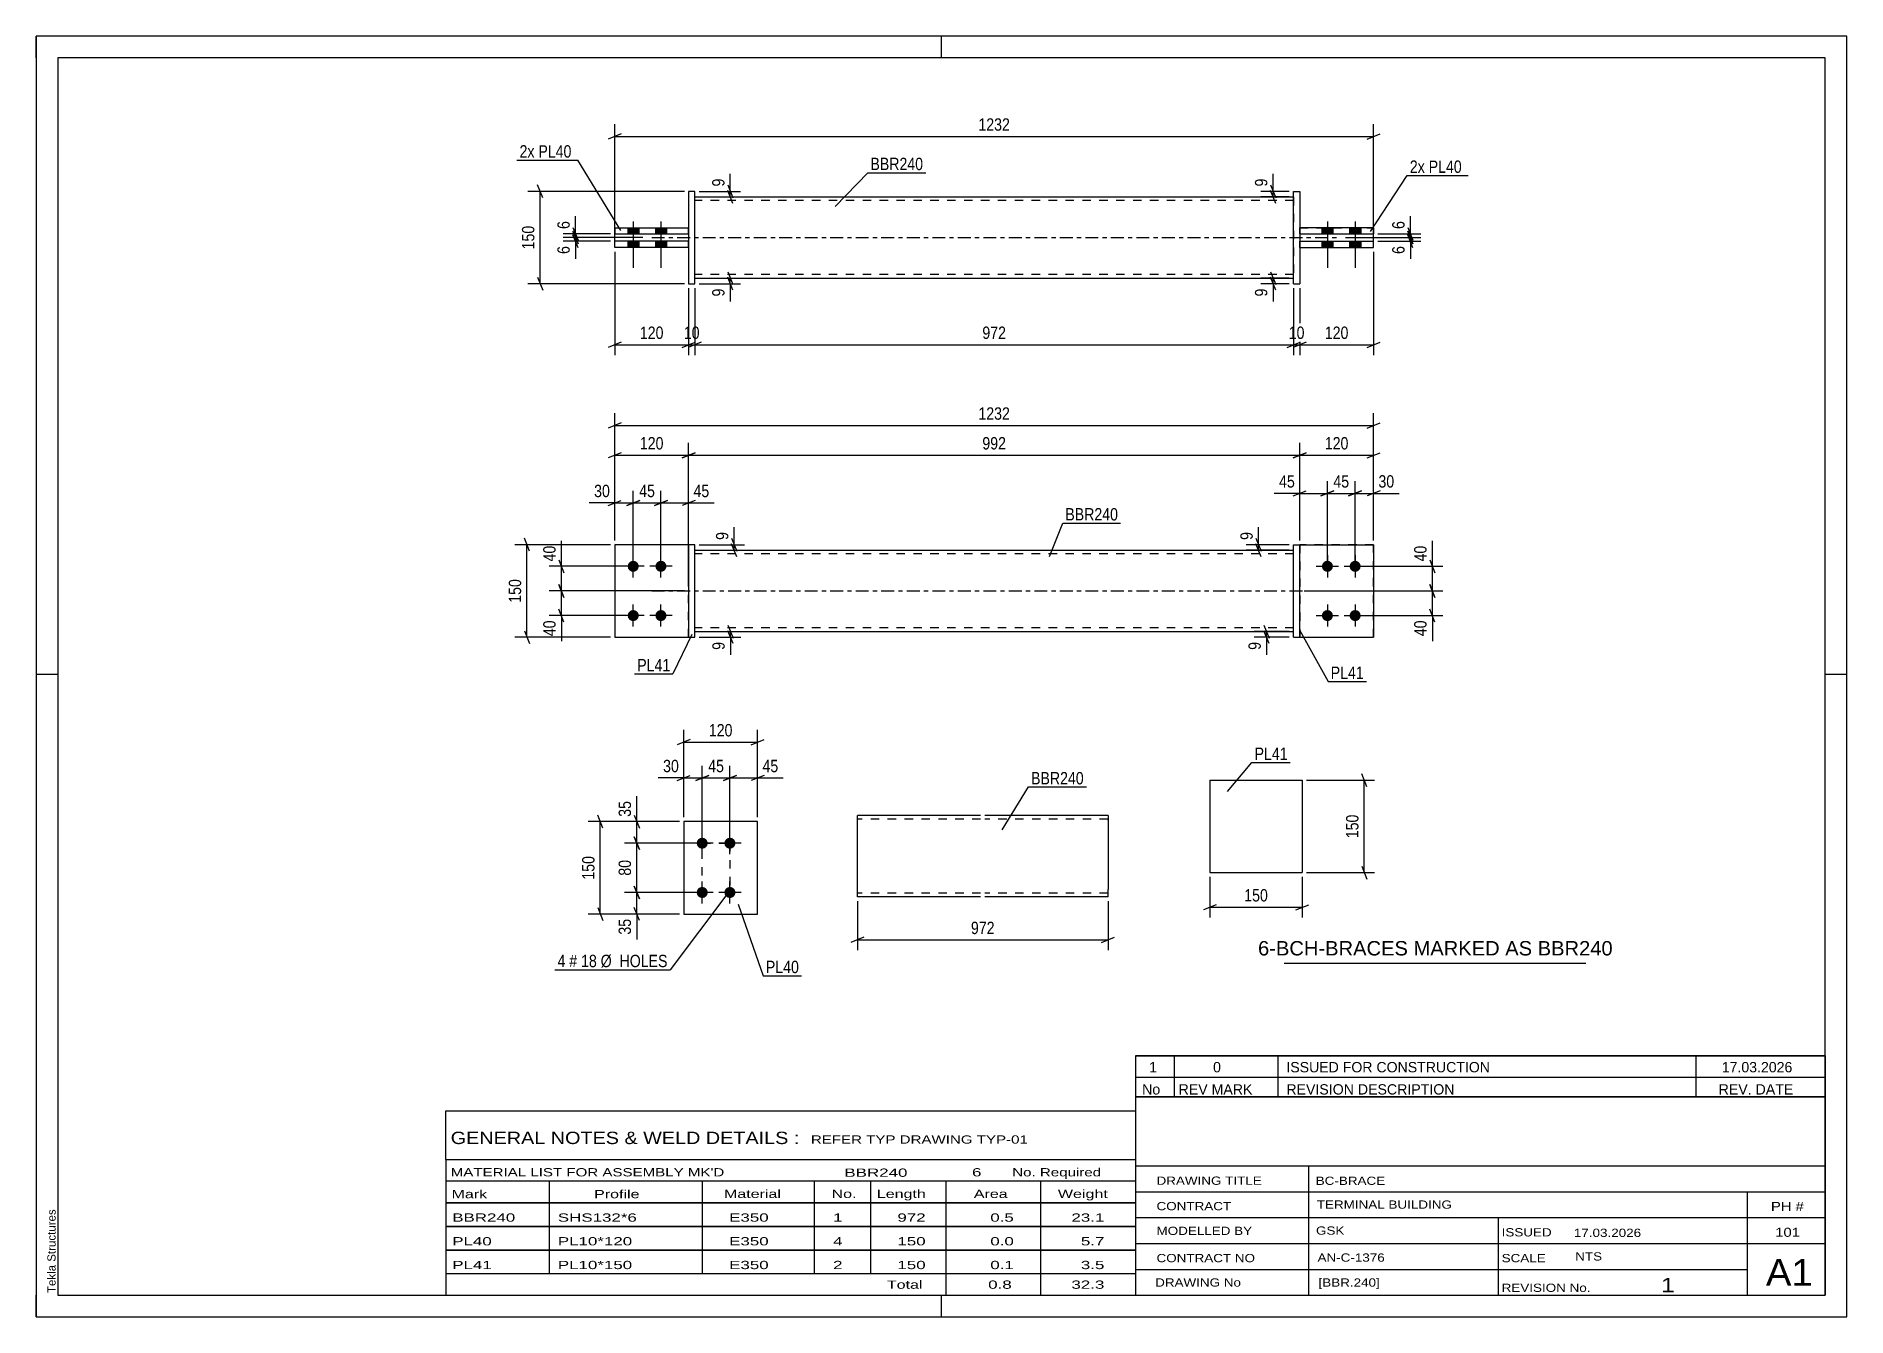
# Paper-space layout 'Layout1' of a CAD drawing. Header units: millimetres. Extents: x 0 to 420, y 0 to 297.
# The model-space entities are those that its viewports show. They can reach past a viewport. Long polylines and large blocks are cut down to what shows.
import ezdxf

# ---------------------------------------------------------------- set-up
doc = ezdxf.new("R2010")
doc.units = ezdxf.units.MM
doc.linetypes.add('DXK_LINE_DOT2', pattern=[3.9198, 1.9599, -1.9599])
doc.linetypes.add('DXK_LINE_DOT3', pattern=[5.9187, 2.979, -0.9799, 0.9799, -0.9799])
doc.layers.add('Viewport layer', color=7, linetype='Continuous', plot=False)
doc.styles.add('Arial', font='ARIAL.TTF', dxfattribs={"height": 0.2})
doc.styles.add('Arial Narrow', font='ARIALN.TTF', dxfattribs={"height": 0.2})

# ---------------------------------------------------------------- blocks, each defined once
blk = doc.blocks.new('Unknown-581632977-1163')
at = {"color": 5, "linetype": 'Continuous'}
for p, q in [((420, 297), (0, 297)), ((0, 297), (0, 0)), ((0, 292), (0, 297)), ((210, 292), (210, 297)), ((420, 0), (420, 297)), ((415, 292), (5, 292)), ((5, 292), (5, 5)), ((415, 5), (415, 292)), ((5, 149), (0, 149)), ((420, 149), (415, 149)), ((0, 0), (0, 5)), ((5, 5), (415, 5)), ((210, 0), (210, 5)), ((0, 0), (420, 0))]:
    blk.add_line(p, q, dxfattribs=at)
at = {"color": 174, "linetype": 'Continuous', "style": 'Arial'}
blk.add_text('Tekla Structures', height=1.9102, rotation=90, dxfattribs=at).set_placement((4.5, 5.5))
blk = doc.blocks.new('Part-581632977-1797 - 1790')
at = {"color": 7, "linetype": 'DXK_LINE_DOT2'}
for p, q in [((310.24, 179.06), (293.1, 179.06)), ((293.1, 179.06), (293.1, 157.63)), ((310.24, 157.63), (310.24, 179.06)), ((293.1, 157.63), (310.24, 157.63))]:
    blk.add_line(p, q, dxfattribs=at)
blk = doc.blocks.new('Part-581632977-1814 - 1790')
at = {"color": 2, "linetype": 'Continuous'}
for p, q in [((152.77, 179.06), (151.35, 179.06)), ((151.35, 179.06), (151.35, 157.63)), ((152.77, 157.63), (152.77, 179.06)), ((151.35, 157.63), (152.77, 157.63))]:
    blk.add_line(p, q, dxfattribs=at)
blk = doc.blocks.new('Bolt-581632977-1798 - 1790')
at = {"linetype": 'Continuous'}
for points in [[(138.49, 172.77, -1), (138.49, 175.34, -1)], [(144.92, 172.77, -1), (144.92, 175.34, -1)], [(138.49, 161.34, -1), (138.49, 163.92, -1)], [(144.92, 161.34, -1), (144.92, 163.92, -1)]]:
    blk.add_hatch(color=1, dxfattribs=at).paths.add_polyline_path(points)
at = {"color": 1, "linetype": 'Continuous'}
for p, q in [((138.49, 171.49), (138.49, 176.63)), ((144.92, 171.49), (144.92, 176.63)), ((141.06, 174.06), (135.92, 174.06)), ((147.49, 174.06), (142.35, 174.06)), ((138.49, 160.06), (138.49, 165.2)), ((144.92, 160.06), (144.92, 165.2)), ((141.06, 162.63), (135.92, 162.63)), ((147.49, 162.63), (142.35, 162.63))]:
    blk.add_line(p, q, dxfattribs=at)
blk = doc.blocks.new('Bolt-581632977-1799 - 1790')
at = {"linetype": 'Continuous'}
for points in [[(299.52, 175.34, -1), (299.52, 172.77, -1)], [(305.95, 175.34, -1), (305.95, 172.77, -1)], [(299.52, 163.92, -1), (299.52, 161.34, -1)], [(305.95, 163.92, -1), (305.95, 161.34, -1)]]:
    blk.add_hatch(color=1, dxfattribs=at).paths.add_polyline_path(points)
at = {"color": 1, "linetype": 'Continuous'}
for p, q in [((299.52, 176.63), (299.52, 171.49)), ((305.95, 176.63), (305.95, 171.49)), ((296.95, 174.06), (302.1, 174.06)), ((303.38, 174.06), (308.52, 174.06)), ((299.52, 165.2), (299.52, 160.06)), ((305.95, 165.2), (305.95, 160.06)), ((296.95, 162.63), (302.1, 162.63)), ((303.38, 162.63), (308.52, 162.63))]:
    blk.add_line(p, q, dxfattribs=at)
blk = doc.blocks.new('Part-581632977-1804 - 1790')
at = {"color": 2, "linetype": 'Continuous'}
for p, q in [((152.77, 177.77), (291.67, 177.77)), ((152.77, 158.92), (291.67, 158.92))]:
    blk.add_line(p, q, dxfattribs=at)
at = {"color": 7, "linetype": 'DXK_LINE_DOT2'}
for p, q in [((152.77, 158.92), (152.77, 177.77)), ((291.67, 176.92), (152.77, 176.92)), ((291.67, 158.92), (291.67, 177.77)), ((291.67, 159.77), (152.77, 159.77))]:
    blk.add_line(p, q, dxfattribs=at)
at = {"color": 7, "linetype": 'DXK_LINE_DOT3'}
blk.add_line((142.77, 168.34), (301.67, 168.34), dxfattribs=at)
blk = doc.blocks.new('Part-581632977-1809 - 1790')
at = {"color": 2, "linetype": 'Continuous'}
for p, q in [((293.1, 179.06), (310.24, 179.06)), ((310.24, 179.06), (310.24, 157.63)), ((293.1, 157.63), (310.24, 157.63))]:
    blk.add_line(p, q, dxfattribs=at)
at = {"color": 7, "linetype": 'DXK_LINE_DOT2'}
blk.add_line((293.1, 179.06), (293.1, 157.63), dxfattribs=at)
blk = doc.blocks.new('Part-581632977-1819 - 1790')
at = {"color": 7, "linetype": 'DXK_LINE_DOT2'}
for p, q in [((151.35, 179.06), (134.2, 179.06)), ((134.2, 179.06), (134.2, 157.63)), ((151.35, 157.63), (151.35, 179.06)), ((134.2, 157.63), (151.35, 157.63))]:
    blk.add_line(p, q, dxfattribs=at)
blk = doc.blocks.new('Part-581632977-1824 - 1790')
at = {"color": 2, "linetype": 'Continuous'}
for p, q in [((151.35, 179.06), (134.2, 179.06)), ((134.2, 179.06), (134.2, 157.63)), ((134.2, 157.63), (151.35, 157.63))]:
    blk.add_line(p, q, dxfattribs=at)
at = {"color": 7, "linetype": 'DXK_LINE_DOT2'}
blk.add_line((151.35, 157.63), (151.35, 179.06), dxfattribs=at)
blk = doc.blocks.new('Part-581632977-1829 - 1790')
at = {"color": 2, "linetype": 'Continuous'}
for p, q in [((291.67, 179.06), (293.1, 179.06)), ((291.67, 157.63), (291.67, 179.06)), ((293.1, 157.63), (293.1, 179.06)), ((291.67, 157.63), (291.67, 157.63)), ((291.67, 157.63), (293.1, 157.63))]:
    blk.add_line(p, q, dxfattribs=at)
at = {"color": 7, "linetype": 'DXK_LINE_DOT2'}
for p, q in [((291.67, 179.06), (293.1, 179.06)), ((291.67, 157.63), (293.1, 157.63))]:
    blk.add_line(p, q, dxfattribs=at)
blk = doc.blocks.new('Part-581632977-2144 - 2122')
at = {"color": 2, "linetype": 'Continuous'}
for p, q in [((151.35, 249.45), (134.2, 249.45)), ((134.2, 248.02), (134.2, 249.45)), ((151.35, 248.02), (134.2, 248.02)), ((151.35, 248.02), (151.35, 249.45))]:
    blk.add_line(p, q, dxfattribs=at)
blk = doc.blocks.new('Part-581632977-2128 - 2122')
at = {"color": 2, "linetype": 'Continuous'}
for p, q in [((293.1, 249.45), (310.24, 249.45)), ((293.1, 248.02), (293.1, 249.45)), ((293.1, 248.02), (293.1, 248.02)), ((293.1, 248.02), (310.24, 248.02)), ((310.24, 248.02), (310.24, 249.45))]:
    blk.add_line(p, q, dxfattribs=at)
at = {"color": 7, "linetype": 'DXK_LINE_DOT2'}
for p, q in [((293.1, 249.45), (310.24, 249.45)), ((293.1, 248.02), (310.24, 248.02))]:
    blk.add_line(p, q, dxfattribs=at)
blk = doc.blocks.new('Part-581632977-2133 - 2122')
at = {"color": 2, "linetype": 'Continuous'}
for p, q in [((310.24, 252.59), (293.1, 252.59)), ((293.1, 251.16), (293.1, 252.59)), ((310.24, 252.59), (310.24, 251.16)), ((293.1, 251.16), (293.1, 251.16)), ((293.1, 251.16), (310.24, 251.16))]:
    blk.add_line(p, q, dxfattribs=at)
at = {"color": 7, "linetype": 'DXK_LINE_DOT2'}
for p, q in [((293.1, 252.59), (293.1, 252.59)), ((293.1, 252.59), (310.24, 252.59)), ((310.24, 252.59), (310.24, 252.59)), ((293.1, 251.16), (310.24, 251.16))]:
    blk.add_line(p, q, dxfattribs=at)
blk = doc.blocks.new('Part-581632977-2150 - 2122')
at = {"color": 2, "linetype": 'Continuous'}
for p, q in [((152.77, 259.73), (291.67, 259.73)), ((152.77, 240.88), (291.67, 240.88))]:
    blk.add_line(p, q, dxfattribs=at)
at = {"color": 7, "linetype": 'DXK_LINE_DOT2'}
for p, q in [((152.77, 240.88), (152.77, 259.73)), ((291.67, 258.88), (152.77, 258.88)), ((291.67, 259.73), (291.67, 240.88)), ((291.67, 241.73), (152.77, 241.73))]:
    blk.add_line(p, q, dxfattribs=at)
at = {"color": 7, "linetype": 'DXK_LINE_DOT3'}
blk.add_line((142.77, 250.31), (301.67, 250.31), dxfattribs=at)
blk = doc.blocks.new('Part-581632977-2134 - 2122')
at = {"color": 2, "linetype": 'Continuous'}
for p, q in [((152.77, 261.02), (151.35, 261.02)), ((151.35, 261.02), (151.35, 239.59)), ((152.77, 239.59), (152.77, 261.02)), ((151.35, 239.59), (152.77, 239.59))]:
    blk.add_line(p, q, dxfattribs=at)
blk = doc.blocks.new('Part-581632977-2139 - 2122')
at = {"color": 2, "linetype": 'Continuous'}
for p, q in [((134.2, 252.59), (151.35, 252.59)), ((134.2, 252.59), (134.2, 251.16)), ((151.35, 251.16), (151.35, 252.59)), ((134.2, 251.16), (151.35, 251.16))]:
    blk.add_line(p, q, dxfattribs=at)
blk = doc.blocks.new('Part-581632977-2145 - 2122')
at = {"color": 2, "linetype": 'Continuous'}
for p, q in [((291.67, 261.02), (291.67, 261.02)), ((291.67, 239.59), (291.67, 261.02)), ((291.67, 261.02), (293.1, 261.02)), ((293.1, 261.02), (293.1, 261.02)), ((293.1, 261.02), (293.1, 239.59)), ((291.67, 239.59), (293.1, 239.59)), ((291.67, 239.59), (291.67, 239.59)), ((293.1, 239.59), (293.1, 239.59))]:
    blk.add_line(p, q, dxfattribs=at)
at = {"color": 7, "linetype": 'DXK_LINE_DOT2'}
for p, q in [((291.67, 261.02), (291.67, 261.02)), ((291.67, 261.02), (293.1, 261.02)), ((291.67, 239.59), (293.1, 239.59))]:
    blk.add_line(p, q, dxfattribs=at)
blk = doc.blocks.new('Bolt-581632977-2151 - 2122')
at = {"linetype": 'Continuous'}
for points in [[(300.81, 252.59), (298.24, 252.59), (298.24, 251.16), (300.81, 251.16)], [(300.81, 252.59), (298.24, 252.59), (298.24, 251.16), (300.81, 251.16)], [(307.24, 252.59), (304.67, 252.59), (304.67, 251.16), (307.24, 251.16)], [(307.24, 252.59), (304.67, 252.59), (304.67, 251.16), (307.24, 251.16)], [(300.81, 249.45), (298.24, 249.45), (298.24, 248.02), (300.81, 248.02)], [(300.81, 249.45), (298.24, 249.45), (298.24, 248.02), (300.81, 248.02)], [(307.24, 249.45), (304.67, 249.45), (304.67, 248.02), (307.24, 248.02)], [(307.24, 249.45), (304.67, 249.45), (304.67, 248.02), (307.24, 248.02)]]:
    blk.add_hatch(color=1, dxfattribs=at).paths.add_polyline_path(points)
at = {"color": 1, "linetype": 'Continuous'}
for p, q in [((298.24, 252.59), (298.24, 251.16)), ((298.24, 252.59), (298.24, 251.16)), ((299.52, 254.02), (299.52, 243.31)), ((299.52, 254.02), (299.52, 243.31)), ((300.81, 252.59), (300.81, 251.16)), ((300.81, 252.59), (300.81, 251.16)), ((304.67, 252.59), (304.67, 251.16)), ((304.67, 252.59), (304.67, 251.16)), ((305.95, 254.02), (305.95, 243.31)), ((305.95, 254.02), (305.95, 243.31)), ((307.24, 252.59), (307.24, 251.16)), ((307.24, 252.59), (307.24, 251.16)), ((298.24, 249.45), (298.24, 248.02)), ((298.24, 249.45), (298.24, 248.02)), ((300.81, 249.45), (300.81, 248.02)), ((300.81, 249.45), (300.81, 248.02)), ((304.67, 249.45), (304.67, 248.02)), ((304.67, 249.45), (304.67, 248.02)), ((307.24, 249.45), (307.24, 248.02)), ((307.24, 249.45), (307.24, 248.02))]:
    blk.add_line(p, q, dxfattribs=at)
blk = doc.blocks.new('Bolt-581632977-2152 - 2122')
at = {"linetype": 'Continuous'}
for points in [[(137.2, 251.16), (139.77, 251.16), (139.77, 252.59), (137.2, 252.59)], [(137.2, 251.16), (139.77, 251.16), (139.77, 252.59), (137.2, 252.59)], [(143.63, 251.16), (146.2, 251.16), (146.2, 252.59), (143.63, 252.59)], [(143.63, 251.16), (146.2, 251.16), (146.2, 252.59), (143.63, 252.59)], [(137.2, 248.02), (139.77, 248.02), (139.77, 249.45), (137.2, 249.45)], [(137.2, 248.02), (139.77, 248.02), (139.77, 249.45), (137.2, 249.45)], [(143.63, 248.02), (146.2, 248.02), (146.2, 249.45), (143.63, 249.45)], [(143.63, 248.02), (146.2, 248.02), (146.2, 249.45), (143.63, 249.45)]]:
    blk.add_hatch(color=1, dxfattribs=at).paths.add_polyline_path(points)
at = {"color": 1, "linetype": 'Continuous'}
for p, q in [((137.2, 252.59), (137.2, 251.16)), ((137.2, 252.59), (137.2, 251.16)), ((138.49, 254.02), (138.49, 243.31)), ((138.49, 254.02), (138.49, 243.31)), ((139.77, 252.59), (139.77, 251.16)), ((139.77, 252.59), (139.77, 251.16)), ((143.63, 252.59), (143.63, 251.16)), ((143.63, 252.59), (143.63, 251.16)), ((144.92, 254.02), (144.92, 243.31)), ((144.92, 254.02), (144.92, 243.31)), ((146.2, 252.59), (146.2, 251.16)), ((146.2, 252.59), (146.2, 251.16)), ((137.2, 249.45), (137.2, 248.02)), ((137.2, 249.45), (137.2, 248.02)), ((139.77, 249.45), (139.77, 248.02)), ((139.77, 249.45), (139.77, 248.02)), ((143.63, 249.45), (143.63, 248.02)), ((143.63, 249.45), (143.63, 248.02)), ((146.2, 249.45), (146.2, 248.02)), ((146.2, 249.45), (146.2, 248.02))]:
    blk.add_line(p, q, dxfattribs=at)
blk = doc.blocks.new('Part-581632977-1458 - 1409')
at = {"color": 2, "linetype": 'Continuous'}
for p, q in [((167.35, 114.84), (150.2, 114.84)), ((150.2, 114.84), (150.2, 93.41)), ((167.35, 93.41), (167.35, 114.84)), ((150.2, 93.41), (167.35, 93.41))]:
    blk.add_line(p, q, dxfattribs=at)
blk = doc.blocks.new('Bolt-581632977-1443 - 1409')
at = {"linetype": 'Continuous'}
for points in [[(154.49, 108.55, -1), (154.49, 111.12, -1)], [(160.92, 108.55, -1), (160.92, 111.12, -1)], [(154.49, 97.12, -1), (154.49, 99.7, -1)], [(160.92, 97.12, -1), (160.92, 99.7, -1)]]:
    blk.add_hatch(color=1, dxfattribs=at).paths.add_polyline_path(points)
at = {"color": 1, "linetype": 'Continuous'}
for p, q in [((157.06, 109.84), (151.92, 109.84)), ((154.49, 107.27), (154.49, 112.41)), ((163.49, 109.84), (158.35, 109.84)), ((160.92, 107.27), (160.92, 112.41)), ((154.49, 95.84), (154.49, 100.98)), ((160.92, 95.84), (160.92, 100.98)), ((157.06, 98.41), (151.92, 98.41)), ((163.49, 98.41), (158.35, 98.41))]:
    blk.add_line(p, q, dxfattribs=at)
blk = doc.blocks.new('Part-581632977-1389 - 1373')
at = {"color": 2, "linetype": 'Continuous'}
for p, q in [((272.25, 124.44), (272.25, 103.01)), ((272.25, 124.44), (293.68, 124.44)), ((293.68, 124.44), (293.68, 103.01)), ((272.25, 103.01), (293.68, 103.01))]:
    blk.add_line(p, q, dxfattribs=at)
blk = doc.blocks.new('Part-581632977-1273 - 1255')
at = {"color": 2, "linetype": 'Continuous'}
for p, q in [((219.07, 116.27), (190.5, 116.27)), ((190.5, 97.54), (190.5, 116.27)), ((248.64, 116.27), (220.07, 116.27)), ((248.64, 116.27), (248.64, 99.12)), ((190.5, 97.41), (190.5, 97.54)), ((219.07, 97.41), (190.5, 97.41)), ((248.64, 97.41), (220.07, 97.41)), ((248.64, 97.41), (248.64, 99.12))]:
    blk.add_line(p, q, dxfattribs=at)
at = {"color": 7, "linetype": 'DXK_LINE_DOT2'}
for p, q in [((219.07, 115.41), (190.5, 115.41)), ((248.64, 115.41), (220.07, 115.41)), ((248.64, 115.41), (248.64, 115.34)), ((248.64, 115.34), (248.64, 115.41)), ((248.64, 115.21), (248.64, 115.34)), ((248.64, 115.34), (248.64, 115.21)), ((190.5, 98.27), (190.5, 98.33)), ((219.07, 98.27), (190.5, 98.27)), ((248.64, 98.27), (220.07, 98.27)), ((248.64, 98.33), (248.64, 98.8)), ((248.64, 98.27), (248.64, 98.33))]:
    blk.add_line(p, q, dxfattribs=at)
blk = doc.blocks.new('Rectangle-581632977-1567 - 1409')
at = {"color": 1, "linetype": 'DXK_LINE_DOT2'}
blk.add_lwpolyline([(154.49, 109.84), (160.92, 109.84), (160.92, 98.41), (154.49, 98.41), (154.49, 109.84)], close=True, dxfattribs=at)
blk = doc.blocks.new('StraightDimension-581632977-1863 - 1790')
at = {"color": 7, "linetype": 'Continuous'}
for p, q in [((150.35, 168.34), (118.98, 168.34)), ((121.23, 169.84), (122.43, 166.84)), ((121.83, 162.63), (121.83, 168.34)), ((122.43, 161.13), (121.23, 164.13)), ((137.49, 162.63), (118.98, 162.63))]:
    blk.add_line(p, q, dxfattribs=at)
at = {"color": 0}
blk.add_wipeout([(121.08, 162.11), (116.88, 162.11), (116.88, 157.25), (121.08, 157.25)], dxfattribs=at)
at = {"color": 7, "linetype": 'Continuous'}
blk.add_line((121.83, 162.63), (121.83, 156.72), dxfattribs=at)
blk.add_line((121.83, 162.63), (121.83, 156.72), dxfattribs=at)
at = {"color": 3, "style": 'Arial Narrow'}
blk.add_text('40', height=2.863, rotation=90.0002, dxfattribs=at).set_placement((120.48, 157.85))
blk = doc.blocks.new('StraightDimension-581632977-2017 - 1790')
at = {"color": 7, "linetype": 'Continuous'}
for p, q in [((135.7, 207.31), (132.7, 206.11)), ((134.2, 180.06), (134.2, 209.56)), ((134.2, 206.71), (310.24, 206.71)), ((308.74, 206.11), (311.74, 207.31)), ((310.24, 180.06), (310.24, 209.56))]:
    blk.add_line(p, q, dxfattribs=at)
at = {"color": 0}
blk.add_wipeout([(226.48, 207.46), (226.48, 211.66), (217.96, 211.66), (217.96, 207.46)], dxfattribs=at)
at = {"color": 3, "style": 'Arial Narrow'}
blk.add_text('1232', height=2.863, dxfattribs=at).set_placement((218.56, 208.06))
blk = doc.blocks.new('StraightDimension-581632977-2083 - 1790')
at = {"color": 7, "linetype": 'Continuous'}
for p, q in [((153.77, 179.06), (164.3, 179.06)), ((153.77, 177.77), (164.3, 177.77)), ((161.3, 180.56), (162.5, 177.56)), ((162.5, 176.27), (161.3, 179.27)), ((161.9, 177.77), (161.9, 179.06))]:
    blk.add_line(p, q, dxfattribs=at)
at = {"color": 0}
blk.add_wipeout([(161.15, 182.61), (156.95, 182.61), (156.95, 179.58), (161.15, 179.58)], dxfattribs=at)
at = {"color": 7, "linetype": 'Continuous'}
blk.add_line((161.9, 179.06), (161.9, 183.14), dxfattribs=at)
blk.add_line((161.9, 179.06), (161.9, 183.14), dxfattribs=at)
at = {"color": 3, "style": 'Arial Narrow'}
blk.add_text('9', height=2.86, rotation=90.0002, dxfattribs=at).set_placement((160.55, 180.18))
blk = doc.blocks.new('StraightDimension-581632977-1982 - 1790')
at = {"color": 7, "linetype": 'Continuous'}
for p, q in [((134.2, 180.06), (134.2, 202.66)), ((151.35, 169.34), (151.35, 202.66)), ((135.7, 200.41), (132.7, 199.21)), ((134.2, 199.81), (151.35, 199.81)), ((149.85, 199.21), (152.85, 200.41))]:
    blk.add_line(p, q, dxfattribs=at)
at = {"color": 0}
blk.add_wipeout([(146.12, 200.56), (146.12, 204.76), (139.43, 204.76), (139.43, 200.56)], dxfattribs=at)
at = {"color": 3, "style": 'Arial Narrow'}
blk.add_text('120', height=2.863, dxfattribs=at).set_placement((140.03, 201.16))
blk = doc.blocks.new('StraightDimension-581632977-1918 - 1790')
at = {"color": 7, "linetype": 'Continuous'}
for p, q in [((136.99, 188.15), (139.99, 189.35)), ((138.49, 175.06), (138.49, 191.6)), ((146.42, 189.35), (143.42, 188.15)), ((144.92, 175.06), (144.92, 191.6)), ((138.49, 188.75), (144.92, 188.75))]:
    blk.add_line(p, q, dxfattribs=at)
at = {"color": 0}
blk.add_wipeout([(144.13, 189.5), (144.13, 193.7), (139.27, 193.7), (139.27, 189.5)], dxfattribs=at)
at = {"color": 3, "style": 'Arial Narrow'}
blk.add_text('45', height=2.863, dxfattribs=at).set_placement((139.87, 190.1))
blk = doc.blocks.new('StraightDimension-581632977-1854 - 1790')
at = {"color": 7, "linetype": 'Continuous'}
for p, q in [((160.45, 160.42), (161.65, 157.42)), ((153.77, 158.92), (163.45, 158.92)), ((153.77, 157.63), (163.45, 157.63)), ((161.65, 156.13), (160.45, 159.13)), ((161.05, 157.63), (161.05, 158.92))]:
    blk.add_line(p, q, dxfattribs=at)
at = {"color": 0}
blk.add_wipeout([(160.3, 157.11), (156.1, 157.11), (156.1, 154.08), (160.3, 154.08)], dxfattribs=at)
at = {"color": 7, "linetype": 'Continuous'}
blk.add_line((161.05, 157.63), (161.05, 153.55), dxfattribs=at)
blk.add_line((161.05, 157.63), (161.05, 153.55), dxfattribs=at)
at = {"color": 3, "style": 'Arial Narrow'}
blk.add_text('9', height=2.86, rotation=90.0002, dxfattribs=at).set_placement((159.7, 154.68))
blk = doc.blocks.new('StraightDimension-581632977-1836 - 1790')
at = {"color": 7, "linetype": 'Continuous'}
for p, q in [((290.67, 179.06), (280.69, 179.06)), ((290.67, 177.77), (280.69, 177.77)), ((282.94, 180.56), (284.14, 177.56)), ((284.14, 176.27), (282.94, 179.27)), ((283.54, 177.77), (283.54, 179.06))]:
    blk.add_line(p, q, dxfattribs=at)
at = {"color": 0}
blk.add_wipeout([(282.79, 182.61), (278.59, 182.61), (278.59, 179.58), (282.79, 179.58)], dxfattribs=at)
at = {"color": 7, "linetype": 'Continuous'}
blk.add_line((283.54, 179.06), (283.54, 183.14), dxfattribs=at)
blk.add_line((283.54, 179.06), (283.54, 183.14), dxfattribs=at)
at = {"color": 3, "style": 'Arial Narrow'}
blk.add_text('9', height=2.86, rotation=90.0002, dxfattribs=at).set_placement((282.19, 180.18))
blk = doc.blocks.new('StraightDimension-581632977-2037 - 1790')
at = {"color": 7, "linetype": 'Continuous'}
for p, q in [((293.1, 180.06), (293.1, 193.82)), ((299.52, 175.06), (299.52, 193.82)), ((291.6, 190.37), (294.6, 191.57)), ((293.1, 190.97), (299.52, 190.97)), ((301.02, 191.57), (298.02, 190.37))]:
    blk.add_line(p, q, dxfattribs=at)
at = {"color": 0}
blk.add_wipeout([(292.57, 191.72), (292.57, 195.92), (287.71, 195.92), (287.71, 191.72)], dxfattribs=at)
at = {"color": 7, "linetype": 'Continuous'}
blk.add_line((293.1, 190.97), (287.19, 190.97), dxfattribs=at)
blk.add_line((293.1, 190.97), (287.19, 190.97), dxfattribs=at)
at = {"color": 3, "style": 'Arial Narrow'}
blk.add_text('45', height=2.863, dxfattribs=at).set_placement((288.31, 192.32))
blk = doc.blocks.new('StraightDimension-581632977-1845 - 1790')
at = {"color": 7, "linetype": 'Continuous'}
for p, q in [((284.81, 160.42), (286.01, 157.42)), ((290.67, 158.92), (282.56, 158.92)), ((290.67, 157.63), (282.56, 157.63)), ((286.01, 156.13), (284.81, 159.13)), ((285.41, 157.63), (285.41, 158.92))]:
    blk.add_line(p, q, dxfattribs=at)
at = {"color": 0}
blk.add_wipeout([(284.66, 157.11), (280.46, 157.11), (280.46, 154.08), (284.66, 154.08)], dxfattribs=at)
at = {"color": 7, "linetype": 'Continuous'}
blk.add_line((285.41, 157.63), (285.41, 153.55), dxfattribs=at)
blk.add_line((285.41, 157.63), (285.41, 153.55), dxfattribs=at)
at = {"color": 3, "style": 'Arial Narrow'}
blk.add_text('9', height=2.86, rotation=90.0002, dxfattribs=at).set_placement((284.06, 154.68))
blk = doc.blocks.new('StraightDimension-581632977-1872 - 1790')
at = {"color": 7, "linetype": 'Continuous'}
for p, q in [((137.49, 174.06), (118.98, 174.06)), ((121.23, 175.56), (122.43, 172.56)), ((121.83, 168.34), (121.83, 174.06)), ((150.35, 168.34), (118.98, 168.34)), ((122.43, 166.84), (121.23, 169.84))]:
    blk.add_line(p, q, dxfattribs=at)
at = {"color": 0}
blk.add_wipeout([(121.08, 179.44), (116.88, 179.44), (116.88, 174.58), (121.08, 174.58)], dxfattribs=at)
at = {"color": 7, "linetype": 'Continuous'}
blk.add_line((121.83, 174.06), (121.83, 179.97), dxfattribs=at)
blk.add_line((121.83, 174.06), (121.83, 179.97), dxfattribs=at)
at = {"color": 3, "style": 'Arial Narrow'}
blk.add_text('40', height=2.863, rotation=90.0002, dxfattribs=at).set_placement((120.48, 175.18))
blk = doc.blocks.new('StraightDimension-581632977-1882 - 1790')
at = {"color": 7, "linetype": 'Continuous'}
for p, q in [((133.2, 179.06), (110.99, 179.06)), ((114.44, 177.56), (113.24, 180.56)), ((113.84, 157.63), (113.84, 179.06)), ((133.2, 157.63), (110.99, 157.63)), ((113.24, 159.13), (114.44, 156.13))]:
    blk.add_line(p, q, dxfattribs=at)
at = {"color": 0}
blk.add_wipeout([(113.09, 171.69), (108.89, 171.69), (108.89, 165), (113.09, 165)], dxfattribs=at)
at = {"color": 3, "style": 'Arial Narrow'}
blk.add_text('150', height=2.863, rotation=90.0002, dxfattribs=at).set_placement((112.49, 165.6))
blk = doc.blocks.new('StraightDimension-581632977-1902 - 1790')
at = {"color": 7, "linetype": 'Continuous'}
for p, q in [((143.42, 188.15), (146.42, 189.35)), ((144.92, 175.06), (144.92, 191.6)), ((152.85, 189.35), (149.85, 188.15)), ((151.35, 180.06), (151.35, 191.6)), ((144.92, 188.75), (151.35, 188.75))]:
    blk.add_line(p, q, dxfattribs=at)
at = {"color": 0}
blk.add_wipeout([(156.73, 189.5), (156.73, 193.7), (151.87, 193.7), (151.87, 189.5)], dxfattribs=at)
at = {"color": 7, "linetype": 'Continuous'}
blk.add_line((151.35, 188.75), (157.25, 188.75), dxfattribs=at)
blk.add_line((151.35, 188.75), (157.25, 188.75), dxfattribs=at)
at = {"color": 3, "style": 'Arial Narrow'}
blk.add_text('45', height=2.863, dxfattribs=at).set_placement((152.47, 190.1))
blk = doc.blocks.new('StraightDimension-581632977-1931 - 1790')
at = {"color": 7, "linetype": 'Continuous'}
for p, q in [((132.7, 188.15), (135.7, 189.35)), ((134.2, 180.06), (134.2, 191.6)), ((139.99, 189.35), (136.99, 188.15)), ((138.49, 175.06), (138.49, 191.6)), ((134.2, 188.75), (138.49, 188.75))]:
    blk.add_line(p, q, dxfattribs=at)
at = {"color": 0}
blk.add_wipeout([(133.68, 189.5), (133.68, 193.7), (128.82, 193.7), (128.82, 189.5)], dxfattribs=at)
at = {"color": 7, "linetype": 'Continuous'}
blk.add_line((134.2, 188.75), (128.3, 188.75), dxfattribs=at)
blk.add_line((134.2, 188.75), (128.3, 188.75), dxfattribs=at)
at = {"color": 3, "style": 'Arial Narrow'}
blk.add_text('30', height=2.863, dxfattribs=at).set_placement((129.42, 190.1))
blk = doc.blocks.new('StraightDimension-581632977-1948 - 1790')
at = {"color": 7, "linetype": 'Continuous'}
for p, q in [((293.1, 180.06), (293.1, 202.66)), ((310.24, 180.06), (310.24, 202.66)), ((294.6, 200.41), (291.6, 199.21)), ((293.1, 199.81), (310.24, 199.81)), ((308.74, 199.21), (311.74, 200.41))]:
    blk.add_line(p, q, dxfattribs=at)
at = {"color": 0}
blk.add_wipeout([(305.01, 200.56), (305.01, 204.76), (298.32, 204.76), (298.32, 200.56)], dxfattribs=at)
at = {"color": 3, "style": 'Arial Narrow'}
blk.add_text('120', height=2.863, dxfattribs=at).set_placement((298.92, 201.16))
blk = doc.blocks.new('StraightDimension-581632977-1967 - 1790')
at = {"color": 7, "linetype": 'Continuous'}
for p, q in [((151.35, 169.34), (151.35, 202.66)), ((293.1, 180.06), (293.1, 202.66)), ((152.85, 200.41), (149.85, 199.21)), ((151.35, 199.81), (293.1, 199.81)), ((291.6, 199.21), (294.6, 200.41))]:
    blk.add_line(p, q, dxfattribs=at)
at = {"color": 0}
blk.add_wipeout([(225.56, 200.56), (225.56, 204.76), (218.88, 204.76), (218.88, 200.56)], dxfattribs=at)
at = {"color": 3, "style": 'Arial Narrow'}
blk.add_text('992', height=2.863, dxfattribs=at).set_placement((219.48, 201.16))
blk = doc.blocks.new('StraightDimension-581632977-1998 - 1790')
at = {"color": 7, "linetype": 'Continuous'}
for p, q in [((306.95, 174.06), (326.26, 174.06)), ((323.26, 175.56), (324.46, 172.56)), ((323.86, 168.34), (323.86, 174.06)), ((294.1, 168.34), (326.26, 168.34)), ((324.46, 166.84), (323.26, 169.84))]:
    blk.add_line(p, q, dxfattribs=at)
at = {"color": 0}
blk.add_wipeout([(323.11, 179.44), (318.91, 179.44), (318.91, 174.58), (323.11, 174.58)], dxfattribs=at)
at = {"color": 7, "linetype": 'Continuous'}
blk.add_line((323.86, 174.06), (323.86, 179.97), dxfattribs=at)
blk.add_line((323.86, 174.06), (323.86, 179.97), dxfattribs=at)
at = {"color": 3, "style": 'Arial Narrow'}
blk.add_text('40', height=2.863, rotation=90.0002, dxfattribs=at).set_placement((322.51, 175.18))
blk = doc.blocks.new('StraightDimension-581632977-2007 - 1790')
at = {"color": 7, "linetype": 'Continuous'}
for p, q in [((294.1, 168.34), (326.26, 168.34)), ((323.26, 169.84), (324.46, 166.84)), ((323.86, 162.63), (323.86, 168.34)), ((324.46, 161.13), (323.26, 164.13)), ((306.95, 162.63), (326.26, 162.63))]:
    blk.add_line(p, q, dxfattribs=at)
at = {"color": 0}
blk.add_wipeout([(323.11, 162.11), (318.91, 162.11), (318.91, 157.25), (323.11, 157.25)], dxfattribs=at)
at = {"color": 7, "linetype": 'Continuous'}
blk.add_line((323.86, 162.63), (323.86, 156.72), dxfattribs=at)
blk.add_line((323.86, 162.63), (323.86, 156.72), dxfattribs=at)
at = {"color": 3, "style": 'Arial Narrow'}
blk.add_text('40', height=2.863, rotation=90.0002, dxfattribs=at).set_placement((322.51, 157.85))
blk = doc.blocks.new('StraightDimension-581632977-2053 - 1790')
at = {"color": 7, "linetype": 'Continuous'}
for p, q in [((299.52, 175.06), (299.52, 193.82)), ((305.95, 175.06), (305.95, 193.82)), ((298.02, 190.37), (301.02, 191.57)), ((299.52, 190.97), (305.95, 190.97)), ((307.45, 191.57), (304.45, 190.37))]:
    blk.add_line(p, q, dxfattribs=at)
at = {"color": 0}
blk.add_wipeout([(305.17, 191.72), (305.17, 195.92), (300.31, 195.92), (300.31, 191.72)], dxfattribs=at)
at = {"color": 3, "style": 'Arial Narrow'}
blk.add_text('45', height=2.863, dxfattribs=at).set_placement((300.91, 192.32))
blk = doc.blocks.new('StraightDimension-581632977-2066 - 1790')
at = {"color": 7, "linetype": 'Continuous'}
for p, q in [((305.95, 175.06), (305.95, 193.82)), ((310.24, 180.06), (310.24, 193.82)), ((304.45, 190.37), (307.45, 191.57)), ((305.95, 190.97), (310.24, 190.97)), ((311.74, 191.57), (308.74, 190.37))]:
    blk.add_line(p, q, dxfattribs=at)
at = {"color": 0}
blk.add_wipeout([(315.62, 191.72), (315.62, 195.92), (310.76, 195.92), (310.76, 191.72)], dxfattribs=at)
at = {"color": 7, "linetype": 'Continuous'}
blk.add_line((310.24, 190.97), (316.14, 190.97), dxfattribs=at)
blk.add_line((310.24, 190.97), (316.14, 190.97), dxfattribs=at)
at = {"color": 3, "style": 'Arial Narrow'}
blk.add_text('30', height=2.863, dxfattribs=at).set_placement((311.36, 192.32))
blk = doc.blocks.new('StraightDimension-581632977-2228 - 2122')
at = {"color": 7, "linetype": 'Continuous'}
for p, q in [((310.24, 247.02), (310.24, 223.04)), ((293.1, 238.59), (293.1, 223.04)), ((294.6, 226.04), (291.6, 224.84)), ((293.1, 225.44), (310.24, 225.44)), ((308.74, 224.84), (311.74, 226.04))]:
    blk.add_line(p, q, dxfattribs=at)
at = {"color": 0}
blk.add_wipeout([(305.01, 226.19), (305.01, 230.39), (298.32, 230.39), (298.32, 226.19)], dxfattribs=at)
at = {"color": 3, "style": 'Arial Narrow'}
blk.add_text('120', height=2.863, dxfattribs=at).set_placement((298.92, 226.79))
blk = doc.blocks.new('StraightDimension-581632977-2198 - 2122')
at = {"color": 7, "linetype": 'Continuous'}
for p, q in [((303.74, 250.31), (321.17, 250.31)), ((311.24, 249.45), (321.17, 249.45)), ((318.17, 251.81), (319.37, 248.81)), ((319.37, 247.95), (318.17, 250.95)), ((318.77, 249.45), (318.77, 250.31))]:
    blk.add_line(p, q, dxfattribs=at)
at = {"color": 0}
blk.add_wipeout([(318.02, 248.92), (313.82, 248.92), (313.82, 245.9), (318.02, 245.9)], dxfattribs=at)
at = {"color": 7, "linetype": 'Continuous'}
blk.add_line((318.77, 249.45), (318.77, 245.37), dxfattribs=at)
blk.add_line((318.77, 249.45), (318.77, 245.37), dxfattribs=at)
at = {"color": 3, "style": 'Arial Narrow'}
blk.add_text('6', height=2.86, rotation=90.0002, dxfattribs=at).set_placement((317.42, 246.5))
blk = doc.blocks.new('StraightDimension-581632977-2178 - 2122')
at = {"color": 7, "linetype": 'Continuous'}
for p, q in [((290.67, 261.02), (284.08, 261.02)), ((286.33, 262.52), (287.53, 259.52)), ((287.53, 258.23), (286.33, 261.23)), ((286.93, 259.73), (286.93, 261.02)), ((290.67, 259.73), (284.08, 259.73))]:
    blk.add_line(p, q, dxfattribs=at)
at = {"color": 0}
blk.add_wipeout([(286.18, 264.57), (281.98, 264.57), (281.98, 261.55), (286.18, 261.55)], dxfattribs=at)
at = {"color": 7, "linetype": 'Continuous'}
blk.add_line((286.93, 261.02), (286.93, 265.1), dxfattribs=at)
blk.add_line((286.93, 261.02), (286.93, 265.1), dxfattribs=at)
at = {"color": 3, "style": 'Arial Narrow'}
blk.add_text('9', height=2.86, rotation=90.0002, dxfattribs=at).set_placement((285.58, 262.15))
blk = doc.blocks.new('StraightDimension-581632977-2257 - 2122')
at = {"color": 7, "linetype": 'Continuous'}
for p, q in [((151.35, 238.59), (151.35, 223.04)), ((152.77, 238.59), (152.77, 223.04)), ((149.85, 224.84), (152.85, 226.04)), ((154.27, 226.04), (151.27, 224.84)), ((151.35, 225.44), (152.77, 225.44))]:
    blk.add_line(p, q, dxfattribs=at)
at = {"color": 0}
blk.add_wipeout([(154.49, 226.19), (154.49, 230.39), (149.63, 230.39), (149.63, 226.19)], dxfattribs=at)
at = {"color": 3, "style": 'Arial Narrow'}
blk.add_text('10', height=2.863, dxfattribs=at).set_placement((150.23, 226.79))
blk = doc.blocks.new('StraightDimension-581632977-2155 - 2122')
at = {"color": 7, "linetype": 'Continuous'}
for p, q in [((124.5, 252.66), (125.7, 249.66)), ((133.2, 251.16), (122.25, 251.16)), ((140.7, 250.31), (122.25, 250.31)), ((125.7, 248.81), (124.5, 251.81)), ((125.1, 250.31), (125.1, 251.16))]:
    blk.add_line(p, q, dxfattribs=at)
at = {"color": 0}
blk.add_wipeout([(124.35, 254.72), (120.15, 254.72), (120.15, 251.69), (124.35, 251.69)], dxfattribs=at)
at = {"color": 7, "linetype": 'Continuous'}
blk.add_line((125.1, 251.16), (125.1, 255.24), dxfattribs=at)
blk.add_line((125.1, 251.16), (125.1, 255.24), dxfattribs=at)
at = {"color": 3, "style": 'Arial Narrow'}
blk.add_text('6', height=2.86, rotation=90.0002, dxfattribs=at).set_placement((123.75, 252.29))
blk = doc.blocks.new('StraightDimension-581632977-2167 - 2122')
at = {"color": 7, "linetype": 'Continuous'}
for p, q in [((140.7, 250.31), (122.25, 250.31)), ((133.2, 249.45), (122.25, 249.45)), ((124.5, 251.81), (125.7, 248.81)), ((125.7, 247.95), (124.5, 250.95)), ((125.1, 249.45), (125.1, 250.31))]:
    blk.add_line(p, q, dxfattribs=at)
at = {"color": 0}
blk.add_wipeout([(124.35, 248.92), (120.15, 248.92), (120.15, 245.9), (124.35, 245.9)], dxfattribs=at)
at = {"color": 7, "linetype": 'Continuous'}
blk.add_line((125.1, 249.45), (125.1, 245.37), dxfattribs=at)
blk.add_line((125.1, 249.45), (125.1, 245.37), dxfattribs=at)
at = {"color": 3, "style": 'Arial Narrow'}
blk.add_text('6', height=2.86, rotation=90.0002, dxfattribs=at).set_placement((123.75, 246.5))
blk = doc.blocks.new('StraightDimension-581632977-2189 - 2122')
at = {"color": 7, "linetype": 'Continuous'}
for p, q in [((318.17, 252.66), (319.37, 249.66)), ((303.74, 250.31), (321.17, 250.31)), ((311.24, 251.16), (321.17, 251.16)), ((319.37, 248.81), (318.17, 251.81)), ((318.77, 250.31), (318.77, 251.16))]:
    blk.add_line(p, q, dxfattribs=at)
at = {"color": 0}
blk.add_wipeout([(318.02, 254.72), (313.82, 254.72), (313.82, 251.69), (318.02, 251.69)], dxfattribs=at)
at = {"color": 7, "linetype": 'Continuous'}
blk.add_line((318.77, 251.16), (318.77, 255.24), dxfattribs=at)
blk.add_line((318.77, 251.16), (318.77, 255.24), dxfattribs=at)
at = {"color": 3, "style": 'Arial Narrow'}
blk.add_text('6', height=2.86, rotation=90.0002, dxfattribs=at).set_placement((317.42, 252.29))
blk = doc.blocks.new('StraightDimension-581632977-2207 - 2122')
at = {"color": 7, "linetype": 'Continuous'}
for p, q in [((153.77, 261.02), (163.41, 261.02)), ((160.41, 262.52), (161.61, 259.52)), ((161.61, 258.23), (160.41, 261.23)), ((161.01, 259.73), (161.01, 261.02)), ((153.77, 259.73), (163.41, 259.73))]:
    blk.add_line(p, q, dxfattribs=at)
at = {"color": 0}
blk.add_wipeout([(160.26, 264.57), (156.06, 264.57), (156.06, 261.55), (160.26, 261.55)], dxfattribs=at)
at = {"color": 7, "linetype": 'Continuous'}
blk.add_line((161.01, 261.02), (161.01, 265.1), dxfattribs=at)
blk.add_line((161.01, 261.02), (161.01, 265.1), dxfattribs=at)
at = {"color": 3, "style": 'Arial Narrow'}
blk.add_text('9', height=2.86, rotation=90.0002, dxfattribs=at).set_placement((159.66, 262.15))
blk = doc.blocks.new('StraightDimension-581632977-2218 - 2122')
at = {"color": 7, "linetype": 'Continuous'}
for p, q in [((290.67, 240.88), (284.08, 240.88)), ((290.67, 239.59), (284.08, 239.59)), ((286.33, 242.38), (287.53, 239.38)), ((287.53, 238.09), (286.33, 241.09)), ((286.93, 239.59), (286.93, 240.88))]:
    blk.add_line(p, q, dxfattribs=at)
at = {"color": 0}
blk.add_wipeout([(286.18, 239.07), (281.98, 239.07), (281.98, 236.04), (286.18, 236.04)], dxfattribs=at)
at = {"color": 7, "linetype": 'Continuous'}
blk.add_line((286.93, 239.59), (286.93, 235.51), dxfattribs=at)
blk.add_line((286.93, 239.59), (286.93, 235.51), dxfattribs=at)
at = {"color": 3, "style": 'Arial Narrow'}
blk.add_text('9', height=2.86, rotation=90.0002, dxfattribs=at).set_placement((285.58, 236.64))
blk = doc.blocks.new('StraightDimension-581632977-2238 - 2122')
at = {"color": 7, "linetype": 'Continuous'}
for p, q in [((291.67, 238.59), (291.67, 223.04)), ((293.1, 238.59), (293.1, 223.04)), ((290.17, 224.84), (293.17, 226.04)), ((294.6, 226.04), (291.6, 224.84)), ((291.67, 225.44), (293.1, 225.44))]:
    blk.add_line(p, q, dxfattribs=at)
at = {"color": 0}
blk.add_wipeout([(294.81, 226.19), (294.81, 230.39), (289.95, 230.39), (289.95, 226.19)], dxfattribs=at)
at = {"color": 3, "style": 'Arial Narrow'}
blk.add_text('10', height=2.863, dxfattribs=at).set_placement((290.55, 226.79))
blk = doc.blocks.new('StraightDimension-581632977-2247 - 2122')
at = {"color": 7, "linetype": 'Continuous'}
for p, q in [((134.2, 247.02), (134.2, 223.04)), ((151.35, 238.59), (151.35, 223.04)), ((135.7, 226.04), (132.7, 224.84)), ((134.2, 225.44), (151.35, 225.44)), ((149.85, 224.84), (152.85, 226.04))]:
    blk.add_line(p, q, dxfattribs=at)
at = {"color": 0}
blk.add_wipeout([(146.12, 226.19), (146.12, 230.39), (139.43, 230.39), (139.43, 226.19)], dxfattribs=at)
at = {"color": 3, "style": 'Arial Narrow'}
blk.add_text('120', height=2.863, dxfattribs=at).set_placement((140.03, 226.79))
blk = doc.blocks.new('StraightDimension-581632977-2266 - 2122')
at = {"color": 7, "linetype": 'Continuous'}
for p, q in [((152.77, 238.59), (152.77, 223.04)), ((291.67, 238.59), (291.67, 223.04)), ((154.27, 226.04), (151.27, 224.84)), ((152.77, 225.44), (291.67, 225.44)), ((290.17, 224.84), (293.17, 226.04))]:
    blk.add_line(p, q, dxfattribs=at)
at = {"color": 0}
blk.add_wipeout([(225.56, 226.19), (225.56, 230.39), (218.88, 230.39), (218.88, 226.19)], dxfattribs=at)
at = {"color": 3, "style": 'Arial Narrow'}
blk.add_text('972', height=2.863, dxfattribs=at).set_placement((219.48, 226.79))
blk = doc.blocks.new('StraightDimension-581632977-2275 - 2122')
at = {"color": 7, "linetype": 'Continuous'}
for p, q in [((135.7, 274.34), (132.7, 273.14)), ((134.2, 249.02), (134.2, 276.59)), ((134.2, 273.74), (310.24, 273.74)), ((308.74, 273.14), (311.74, 274.34)), ((310.24, 249.02), (310.24, 276.59))]:
    blk.add_line(p, q, dxfattribs=at)
at = {"color": 0}
blk.add_wipeout([(226.48, 274.49), (226.48, 278.69), (217.96, 278.69), (217.96, 274.49)], dxfattribs=at)
at = {"color": 3, "style": 'Arial Narrow'}
blk.add_text('1232', height=2.863, dxfattribs=at).set_placement((218.56, 275.09))
blk = doc.blocks.new('StraightDimension-581632977-2286 - 2122')
at = {"color": 7, "linetype": 'Continuous'}
for p, q in [((150.35, 261.02), (114.05, 261.02)), ((117.5, 259.52), (116.3, 262.52)), ((116.9, 239.59), (116.9, 261.02)), ((150.35, 239.59), (114.05, 239.59)), ((116.3, 241.09), (117.5, 238.09))]:
    blk.add_line(p, q, dxfattribs=at)
at = {"color": 0}
blk.add_wipeout([(116.15, 253.65), (111.95, 253.65), (111.95, 246.96), (116.15, 246.96)], dxfattribs=at)
at = {"color": 3, "style": 'Arial Narrow'}
blk.add_text('150', height=2.863, rotation=90.0002, dxfattribs=at).set_placement((115.55, 247.56))
blk = doc.blocks.new('StraightDimension-581632977-2297 - 2122')
at = {"color": 7, "linetype": 'Continuous'}
for p, q in [((153.77, 240.88), (163.41, 240.88)), ((153.77, 239.59), (163.41, 239.59)), ((160.41, 242.38), (161.61, 239.38)), ((161.61, 238.09), (160.41, 241.09)), ((161.01, 239.59), (161.01, 240.88))]:
    blk.add_line(p, q, dxfattribs=at)
at = {"color": 0}
blk.add_wipeout([(160.26, 239.07), (156.06, 239.07), (156.06, 236.04), (160.26, 236.04)], dxfattribs=at)
at = {"color": 7, "linetype": 'Continuous'}
blk.add_line((161.01, 239.59), (161.01, 235.51), dxfattribs=at)
blk.add_line((161.01, 239.59), (161.01, 235.51), dxfattribs=at)
at = {"color": 3, "style": 'Arial Narrow'}
blk.add_text('9', height=2.86, rotation=90.0002, dxfattribs=at).set_placement((159.66, 236.64))
blk = doc.blocks.new('StraightDimension-581632977-1514 - 1409')
at = {"color": 7, "linetype": 'Continuous'}
for p, q in [((150.2, 115.84), (150.2, 127.81)), ((154.49, 110.84), (154.49, 127.81)), ((148.7, 124.36), (151.7, 125.56)), ((150.2, 124.96), (154.49, 124.96)), ((155.99, 125.56), (152.99, 124.36))]:
    blk.add_line(p, q, dxfattribs=at)
at = {"color": 0}
blk.add_wipeout([(149.68, 125.71), (149.68, 129.91), (144.82, 129.91), (144.82, 125.71)], dxfattribs=at)
at = {"color": 7, "linetype": 'Continuous'}
blk.add_line((150.2, 124.96), (144.3, 124.96), dxfattribs=at)
blk.add_line((150.2, 124.96), (144.3, 124.96), dxfattribs=at)
at = {"color": 3, "style": 'Arial Narrow'}
blk.add_text('30', height=2.863, dxfattribs=at).set_placement((145.42, 126.31))
blk = doc.blocks.new('StraightDimension-581632977-1483 - 1409')
at = {"color": 7, "linetype": 'Continuous'}
for p, q in [((149.2, 114.84), (136.47, 114.84)), ((138.72, 116.34), (139.92, 113.34)), ((139.32, 109.84), (139.32, 114.84)), ((153.49, 109.84), (136.47, 109.84)), ((139.92, 108.34), (138.72, 111.34))]:
    blk.add_line(p, q, dxfattribs=at)
at = {"color": 0}
blk.add_wipeout([(138.57, 120.22), (134.37, 120.22), (134.37, 115.36), (138.57, 115.36)], dxfattribs=at)
at = {"color": 7, "linetype": 'Continuous'}
blk.add_line((139.32, 114.84), (139.32, 120.75), dxfattribs=at)
blk.add_line((139.32, 114.84), (139.32, 120.75), dxfattribs=at)
at = {"color": 3, "style": 'Arial Narrow'}
blk.add_text('35', height=2.863, rotation=90.0002, dxfattribs=at).set_placement((137.97, 115.96))
blk = doc.blocks.new('StraightDimension-581632977-1460 - 1409')
at = {"color": 7, "linetype": 'Continuous'}
for p, q in [((153.49, 98.41), (136.47, 98.41)), ((138.72, 99.91), (139.92, 96.91)), ((139.32, 93.41), (139.32, 98.41)), ((149.2, 93.41), (136.47, 93.41)), ((139.92, 91.91), (138.72, 94.91))]:
    blk.add_line(p, q, dxfattribs=at)
at = {"color": 0}
blk.add_wipeout([(138.57, 92.89), (134.37, 92.89), (134.37, 88.03), (138.57, 88.03)], dxfattribs=at)
at = {"color": 7, "linetype": 'Continuous'}
blk.add_line((139.32, 93.41), (139.32, 87.5), dxfattribs=at)
blk.add_line((139.32, 93.41), (139.32, 87.5), dxfattribs=at)
at = {"color": 3, "style": 'Arial Narrow'}
blk.add_text('35', height=2.863, rotation=90.0002, dxfattribs=at).set_placement((137.97, 88.63))
blk = doc.blocks.new('StraightDimension-581632977-1473 - 1409')
at = {"color": 7, "linetype": 'Continuous'}
for p, q in [((153.49, 109.84), (136.47, 109.84)), ((138.72, 111.34), (139.92, 108.34)), ((139.32, 98.41), (139.32, 109.84)), ((153.49, 98.41), (136.47, 98.41)), ((139.92, 96.91), (138.72, 99.91))]:
    blk.add_line(p, q, dxfattribs=at)
at = {"color": 0}
blk.add_wipeout([(138.57, 106.55), (134.37, 106.55), (134.37, 101.7), (138.57, 101.7)], dxfattribs=at)
at = {"color": 3, "style": 'Arial Narrow'}
blk.add_text('80', height=2.863, rotation=90.0002, dxfattribs=at).set_placement((137.97, 102.3))
blk = doc.blocks.new('StraightDimension-581632977-1497 - 1409')
at = {"color": 7, "linetype": 'Continuous'}
for p, q in [((149.2, 114.84), (128, 114.84)), ((131.45, 113.34), (130.25, 116.34)), ((130.85, 93.41), (130.85, 114.84)), ((149.2, 93.41), (128, 93.41)), ((130.25, 94.91), (131.45, 91.91))]:
    blk.add_line(p, q, dxfattribs=at)
at = {"color": 0}
blk.add_wipeout([(130.1, 107.47), (125.9, 107.47), (125.9, 100.78), (130.1, 100.78)], dxfattribs=at)
at = {"color": 3, "style": 'Arial Narrow'}
blk.add_text('150', height=2.863, rotation=90.0002, dxfattribs=at).set_placement((129.5, 101.38))
blk = doc.blocks.new('StraightDimension-581632977-1527 - 1409')
at = {"color": 7, "linetype": 'Continuous'}
for p, q in [((154.49, 110.84), (154.49, 127.81)), ((160.92, 110.84), (160.92, 127.81)), ((152.99, 124.36), (155.99, 125.56)), ((154.49, 124.96), (160.92, 124.96)), ((162.42, 125.56), (159.42, 124.36))]:
    blk.add_line(p, q, dxfattribs=at)
at = {"color": 0}
blk.add_wipeout([(160.13, 125.71), (160.13, 129.91), (155.28, 129.91), (155.28, 125.71)], dxfattribs=at)
at = {"color": 3, "style": 'Arial Narrow'}
blk.add_text('45', height=2.863, dxfattribs=at).set_placement((155.88, 126.31))
blk = doc.blocks.new('StraightDimension-581632977-1537 - 1409')
at = {"color": 7, "linetype": 'Continuous'}
for p, q in [((160.92, 110.84), (160.92, 127.81)), ((167.35, 115.84), (167.35, 127.81)), ((159.42, 124.36), (162.42, 125.56)), ((160.92, 124.96), (167.35, 124.96)), ((168.85, 125.56), (165.85, 124.36))]:
    blk.add_line(p, q, dxfattribs=at)
at = {"color": 0}
blk.add_wipeout([(172.73, 125.71), (172.73, 129.91), (167.87, 129.91), (167.87, 125.71)], dxfattribs=at)
at = {"color": 7, "linetype": 'Continuous'}
blk.add_line((167.35, 124.96), (173.25, 124.96), dxfattribs=at)
blk.add_line((167.35, 124.96), (173.25, 124.96), dxfattribs=at)
at = {"color": 3, "style": 'Arial Narrow'}
blk.add_text('45', height=2.863, dxfattribs=at).set_placement((168.47, 126.31))
blk = doc.blocks.new('StraightDimension-581632977-1551 - 1409')
at = {"color": 7, "linetype": 'Continuous'}
for p, q in [((150.2, 115.84), (150.2, 136.11)), ((167.35, 115.84), (167.35, 136.11)), ((151.7, 133.86), (148.7, 132.66)), ((150.2, 133.26), (167.35, 133.26)), ((165.85, 132.66), (168.85, 133.86))]:
    blk.add_line(p, q, dxfattribs=at)
at = {"color": 0}
blk.add_wipeout([(162.12, 134.01), (162.12, 138.21), (155.43, 138.21), (155.43, 134.01)], dxfattribs=at)
at = {"color": 3, "style": 'Arial Narrow'}
blk.add_text('120', height=2.863, dxfattribs=at).set_placement((156.03, 134.61))
blk = doc.blocks.new('StraightDimension-581632977-1396 - 1373')
at = {"color": 7, "linetype": 'Continuous'}
for p, q in [((294.68, 124.44), (310.47, 124.44)), ((308.67, 122.94), (307.47, 125.94)), ((308.07, 103.01), (308.07, 124.44)), ((294.68, 103.01), (310.47, 103.01)), ((307.47, 104.51), (308.67, 101.51))]:
    blk.add_line(p, q, dxfattribs=at)
at = {"color": 0}
blk.add_wipeout([(307.32, 117.07), (303.12, 117.07), (303.12, 110.39), (307.32, 110.39)], dxfattribs=at)
at = {"color": 3, "style": 'Arial Narrow'}
blk.add_text('150', height=2.863, rotation=90.0002, dxfattribs=at).set_placement((306.72, 110.99))
blk = doc.blocks.new('StraightDimension-581632977-1391 - 1373')
at = {"color": 7, "linetype": 'Continuous'}
for p, q in [((272.25, 102.01), (272.25, 92.57)), ((293.68, 102.01), (293.68, 92.57)), ((273.75, 95.57), (270.75, 94.37)), ((272.25, 94.97), (293.68, 94.97)), ((292.18, 94.37), (295.18, 95.57))]:
    blk.add_line(p, q, dxfattribs=at)
at = {"color": 0}
blk.add_wipeout([(286.31, 95.72), (286.31, 99.92), (279.63, 99.92), (279.63, 95.72)], dxfattribs=at)
at = {"color": 3, "style": 'Arial Narrow'}
blk.add_text('150', height=2.863, dxfattribs=at).set_placement((280.23, 96.32))
blk = doc.blocks.new('StraightDimension-581632977-1352 - 1255')
at = {"color": 7, "linetype": 'Continuous'}
for p, q in [((190.5, 96.41), (190.5, 85.01)), ((248.64, 96.41), (248.64, 85.01)), ((192, 88.01), (189, 86.81)), ((190.5, 87.41), (248.64, 87.41)), ((247.14, 86.81), (250.14, 88.01))]:
    blk.add_line(p, q, dxfattribs=at)
at = {"color": 0}
blk.add_wipeout([(222.91, 88.16), (222.91, 92.36), (216.23, 92.36), (216.23, 88.16)], dxfattribs=at)
at = {"color": 3, "style": 'Arial Narrow'}
blk.add_text('972', height=2.863, dxfattribs=at).set_placement((216.83, 88.76))
blk = doc.blocks.new('Unknown-581632977-3388')
at = {"color": 7, "linetype": 'Continuous'}
for p, q in [((255, 60.55), (415, 60.55)), ((415, 60.55), (255, 60.55)), ((255, 60.55), (255, 55.55)), ((264, 60.55), (264, 55.55)), ((288, 60.55), (288, 55.55)), ((385, 60.55), (385, 55.55)), ((415, 60.55), (415, 55.55)), ((255, 55.55), (415, 55.55)), ((255, 55.55), (255, 51.05)), ((255, 55.55), (415, 55.55)), ((264, 55.55), (264, 51.05)), ((288, 55.55), (288, 51.05)), ((385, 55.55), (385, 51.05)), ((415, 55.55), (415, 51.05)), ((415, 51.05), (255, 51.05))]:
    blk.add_line(p, q, dxfattribs=at)
at = {"color": 7, "linetype": 'Continuous', "style": 'Arial Narrow'}
for s, height, width, p in [('1', 2.39, 1.196471, (258.16, 56.7)), ('0', 2.39, 1.196471, (273, 56.7)), ('ISSUED FOR CONSTRUCTION', 2.3861, 1.196471, (290, 56.7)), ('17.03.2026', 2.386, 1.196471, (391, 56.7)), ('No', 2.386, 1.2, (256.54, 51.55)), ('REV MARK', 2.386, 1.2, (265, 51.55)), ('REVISION DESCRIPTION', 2.3861, 1.2, (290, 51.55)), ('REV. DATE', 2.386, 1.2, (390.28, 51.55))]:
    blk.add_text(s, height=height, dxfattribs=dict(at, width=width)).set_placement(p)
blk = doc.blocks.new('Unknown-581632977-3387')
at = {"color": 7, "linetype": 'Continuous'}
for p, q in [((255, 51.05), (255, 5)), ((255, 51.05), (415, 51.05)), ((415, 51), (415, 5)), ((255, 35), (415, 35)), ((295.14, 35), (295.14, 5)), ((255, 29), (415, 29)), ((397, 5.05), (397, 29.05)), ((255, 23), (415, 23)), ((339.14, 23), (339.14, 5)), ((255, 17), (415, 17)), ((255, 11), (397, 11)), ((255, 5), (415, 5))]:
    blk.add_line(p, q, dxfattribs=at)
at = {"color": 7, "style": 'Arial Narrow'}
for s, height, width, p in [('DRAWING TITLE', 1.9089, 1.425378, (259.88, 30.61)), ('BC-BRACE', 1.909, 1.425378, (296.81, 30.59)), ('CONTRACT', 1.909, 1.425378, (259.88, 24.71)), ('TERMINAL BUILDING', 1.9089, 1.425378, (297.06, 25.07)), ('MODELLED BY', 1.9089, 1.425378, (259.88, 18.98)), ('GSK', 1.909, 1.425378, (296.88, 19.04)), ('ISSUED', 1.909, 1.425378, (339.94, 18.64)), ('17.03.2026', 1.909, 1.425378, (356.69, 18.52)), ('CONTRACT NO', 1.9089, 1.425378, (259.88, 12.66)), ('AN-C-1376', 1.909, 1.425378, (297.23, 12.78)), ('SCALE', 1.909, 1.425378, (339.94, 12.65)), ('A1', 6.204, 1.25, (401.24, 7.2)), ('DRAWING No', 1.909, 1.425378, (259.56, 7)), ('[BBR.240]', 1.909, 1.425378, (297.46, 6.99)), ('1', 3.34, 1.5, (376.91, 5.68)), ('REVISION No.', 1.9089, 1.425378, (339.94, 5.77))]:
    blk.add_text(s, height=height, dxfattribs=dict(at, width=width)).set_placement(p)
at = {"color": 7, "linetype": 'Continuous', "style": 'Arial Narrow'}
for s, height, width, p in [('PH #', 2.1, 1.42538, (402.4, 24.55)), ('101', 2.1, 1.42538, (403.41, 18.55)), ('NTS', 1.909, 1.425378, (357, 13.05))]:
    blk.add_text(s, height=height, dxfattribs=dict(at, width=width)).set_placement(p)
blk = doc.blocks.new('Unknown-581632977-3389')
at = {"color": 7, "linetype": 'Continuous'}
for p, q in [((95, 47.75), (255, 47.75)), ((95, 36.5), (95, 47.75)), ((255, 47.75), (255, 36.5)), ((95, 36.5), (255, 36.5)), ((95, 36.5), (95, 31.5)), ((255, 36.5), (255, 31.5)), ((95, 31.5), (255, 31.5)), ((95, 31.5), (95, 26.5)), ((119, 31.5), (119, 26.5)), ((154.5, 31.5), (154.5, 26.5)), ((180.5, 31.5), (180.5, 26.5)), ((193.5, 31.5), (193.5, 26.5)), ((211, 31.5), (211, 26.5)), ((233, 31.5), (233, 26.5)), ((255, 31.5), (255, 26.5)), ((95, 26.5), (255, 26.5)), ((95, 26.45), (95, 21.05)), ((95, 26.45), (255, 26.45)), ((119, 26.5), (119, 21)), ((154.5, 26.5), (154.5, 21)), ((180.5, 26.5), (180.5, 21)), ((193.5, 26.5), (193.5, 21)), ((211, 26.5), (211, 21)), ((233, 26.5), (233, 21)), ((255, 26.45), (255, 21.05)), ((95, 21.05), (255, 21.05)), ((119, 21), (119, 15.5)), ((154.5, 21), (154.5, 15.5)), ((180.5, 21), (180.5, 15.5)), ((193.5, 21), (193.5, 15.5)), ((211, 21), (211, 15.5)), ((233, 21), (233, 15.5)), ((95, 20.95), (95, 15.55)), ((95, 20.95), (255, 20.95)), ((255, 20.95), (255, 15.55)), ((95, 15.55), (255, 15.55)), ((95, 15.45), (95, 10.05)), ((95, 15.45), (255, 15.45)), ((119, 15.5), (119, 10)), ((154.5, 15.5), (154.5, 10)), ((180.5, 15.5), (180.5, 10)), ((193.5, 15.5), (193.5, 10)), ((211, 15.5), (211, 10)), ((233, 15.5), (233, 10)), ((255, 15.45), (255, 10.05)), ((95, 10.05), (255, 10.05)), ((95, 10), (255, 10)), ((95, 10), (95, 5)), ((211, 10), (211, 5)), ((233, 10), (233, 5)), ((255, 10), (255, 5)), ((95, 5), (255, 5))]:
    blk.add_line(p, q, dxfattribs=at)
at = {"color": 7, "style": 'Arial Narrow'}
for s, height, width, p in [('GENERAL NOTES & WELD DETAILS :', 2.8633, 1.4, (96.15, 40.06)), ('REFER TYP DRAWING TYP-01', 1.9089, 1.6, (179.7, 40.16)), ("MATERIAL LIST FOR ASSEMBLY MK'D", 1.9089, 1.6, (96.15, 32.56)), ('BBR240', 1.909, 1.794707, (187.48, 32.47)), ('6', 1.91, 1.794707, (217.08, 32.56)), ('No. Required', 1.9089, 1.6, (226.41, 32.56)), ('Mark', 1.909, 1.7, (96.34, 27.5)), ('Profile', 1.909, 1.7, (129.41, 27.5)), ('Material', 1.909, 1.7, (159.54, 27.56)), ('No.', 1.909, 1.7, (184.5, 27.56)), ('Length', 1.909, 1.7, (195, 27.56)), ('Area', 1.909, 1.7, (217.5, 27.56)), ('Weight', 1.909, 1.7, (237, 27.56))]:
    blk.add_text(s, height=height, dxfattribs=dict(at, width=width)).set_placement(p)
at = {"color": 7, "linetype": 'Continuous', "style": 'Arial Narrow'}
for s, height, width, p in [('BBR240', 1.909, 1.794707, (96.5, 22.06)), ('SHS132*6', 1.909, 1.794707, (121, 22.06)), ('E350', 1.909, 1.794707, (160.74, 22.06)), ('1', 1.91, 1.794707, (184.86, 22.06)), ('972', 1.909, 1.794707, (199.77, 22.06)), ('0.5', 1.909, 1.794707, (221.32, 22.06)), ('23.1', 1.909, 1.794707, (240.14, 22.06)), ('PL40', 1.909, 1.794707, (96.5, 16.56)), ('PL10*120', 1.909, 1.794707, (121, 16.56)), ('E350', 1.909, 1.794707, (160.74, 16.56)), ('4', 1.91, 1.794707, (184.86, 16.56)), ('150', 1.909, 1.794707, (199.77, 16.56)), ('0.0', 1.909, 1.794707, (221.32, 16.56)), ('5.7', 1.909, 1.794707, (242.33, 16.56)), ('PL41', 1.909, 1.794707, (96.5, 11.06)), ('PL10*150', 1.909, 1.794707, (121, 11.06)), ('E350', 1.909, 1.794707, (160.74, 11.06)), ('2', 1.91, 1.794707, (184.86, 11.06)), ('150', 1.909, 1.794707, (199.77, 11.06)), ('0.1', 1.909, 1.794707, (221.32, 11.06)), ('3.5', 1.909, 1.794707, (242.33, 11.06)), ('Total', 1.909, 1.7, (197.33, 6.5)), ('0.8', 1.909, 1.794707, (220.83, 6.5)), ('32.3', 1.909, 1.794707, (240.14, 6.5))]:
    blk.add_text(s, height=height, dxfattribs=dict(at, width=width)).set_placement(p)
blk = doc.blocks.new('Unknown-581632977-3390')
at = {"color": 7, "linetype": 'Continuous'}
blk.add_line((289.5, 82.05), (359.5, 82.05), dxfattribs=at)
at = {"color": 7, "style": 'Arial'}
blk.add_text('6-BCH-BRACES MARKED AS BBR240', height=3.3428, dxfattribs=at).set_placement((283.43, 83.8))
blk = doc.blocks.new('Mark-581632977-1810 - 1790')
at = {"color": 0}
blk.add_wipeout([(147.09, 149.7), (147.09, 152.7), (139.42, 152.7), (139.42, 149.7)], dxfattribs=at)
blk.add_wipeout([(147.09, 149.7), (147.09, 152.7), (139.42, 152.7), (139.42, 149.7)], dxfattribs=at)
at = {"color": 30, "linetype": 'Continuous'}
for p in [(152.11, 158.25), (138.82, 149.1)]:
    blk.add_line(p, (147.69, 149.1), dxfattribs=at)
at = {"color": 3, "style": 'Arial Narrow'}
blk.add_text('PL41', height=2.863, dxfattribs=at).set_placement((139.42, 149.7))
blk = doc.blocks.new('Mark-581632977-1800 - 1790')
at = {"color": 0}
blk.add_wipeout([(250.96, 184.69), (250.96, 187.69), (238.72, 187.69), (238.72, 184.69)], dxfattribs=at)
blk.add_wipeout([(250.96, 184.69), (250.96, 187.69), (238.72, 187.69), (238.72, 184.69)], dxfattribs=at)
at = {"color": 30, "linetype": 'Continuous'}
for p, q in [((235.06, 176.32), (238.12, 184.09)), ((238.12, 184.09), (251.56, 184.09))]:
    blk.add_line(p, q, dxfattribs=at)
at = {"color": 3, "style": 'Arial Narrow'}
blk.add_text('BBR240', height=2.863, dxfattribs=at).set_placement((238.72, 184.69))
blk = doc.blocks.new('Mark-581632977-1825 - 1790')
at = {"color": 0}
blk.add_wipeout([(307.95, 147.95), (307.95, 150.95), (300.28, 150.95), (300.28, 147.95)], dxfattribs=at)
blk.add_wipeout([(307.95, 147.95), (307.95, 150.95), (300.28, 150.95), (300.28, 147.95)], dxfattribs=at)
at = {"color": 30, "linetype": 'Continuous'}
for p, q in [((293.1, 159.14), (299.68, 147.35)), ((299.68, 147.35), (308.55, 147.35))]:
    blk.add_line(p, q, dxfattribs=at)
at = {"color": 3, "style": 'Arial Narrow'}
blk.add_text('PL41', height=2.863, dxfattribs=at).set_placement((300.28, 147.95))
blk = doc.blocks.new('Mark-581632977-2146 - 2122')
at = {"color": 0}
blk.add_wipeout([(205.75, 265.95), (205.75, 268.95), (193.51, 268.95), (193.51, 265.95)], dxfattribs=at)
blk.add_wipeout([(205.75, 265.95), (205.75, 268.95), (193.51, 268.95), (193.51, 265.95)], dxfattribs=at)
at = {"color": 30, "linetype": 'Continuous'}
for p, q in [((185.34, 257.52), (192.91, 265.35)), ((192.91, 265.35), (206.35, 265.35))]:
    blk.add_line(p, q, dxfattribs=at)
at = {"color": 3, "style": 'Arial Narrow'}
blk.add_text('BBR240', height=2.863, dxfattribs=at).set_placement((193.51, 265.95))
blk = doc.blocks.new('MarkSet-581632977-2328 - 2122')
at = {"color": 0}
blk.add_wipeout([(115.59, 268.86), (115.59, 271.86), (112.12, 271.86), (112.12, 268.86)], dxfattribs=at)
blk.add_wipeout([(115.59, 268.86), (115.59, 271.86), (112.12, 271.86), (112.12, 268.86)], dxfattribs=at)
blk.add_wipeout([(124.17, 268.86), (124.17, 271.86), (116.49, 271.86), (116.49, 268.86)], dxfattribs=at)
blk.add_wipeout([(124.17, 268.86), (124.17, 271.86), (116.49, 271.86), (116.49, 268.86)], dxfattribs=at)
at = {"color": 30, "linetype": 'Continuous'}
for p in [(111.52, 268.26), (135.58, 251.97)]:
    blk.add_line(p, (125.67, 268.26), dxfattribs=at)
at = {"color": 3, "style": 'Arial Narrow'}
for s, p in [('2x', (112.12, 268.86)), ('PL40', (116.49, 268.86))]:
    blk.add_text(s, height=2.863, dxfattribs=at).set_placement(p)
blk = doc.blocks.new('MarkSet-581632977-2334 - 2122')
at = {"color": 0}
blk.add_wipeout([(322.11, 265.31), (322.11, 268.31), (318.64, 268.31), (318.64, 265.31)], dxfattribs=at)
blk.add_wipeout([(322.11, 265.31), (322.11, 268.31), (318.64, 268.31), (318.64, 265.31)], dxfattribs=at)
at = {"color": 30, "linetype": 'Continuous'}
blk.add_line((309.55, 251.73), (318.04, 264.71), dxfattribs=at)
at = {"color": 0}
blk.add_wipeout([(330.69, 265.31), (330.69, 268.31), (323.01, 268.31), (323.01, 265.31)], dxfattribs=at)
blk.add_wipeout([(330.69, 265.31), (330.69, 268.31), (323.01, 268.31), (323.01, 265.31)], dxfattribs=at)
at = {"color": 30, "linetype": 'Continuous'}
blk.add_line((318.04, 264.71), (332.19, 264.71), dxfattribs=at)
at = {"color": 3, "style": 'Arial Narrow'}
for s, p in [('2x', (318.64, 265.31)), ('PL40', (323.01, 265.31))]:
    blk.add_text(s, height=2.863, dxfattribs=at).set_placement(p)
blk = doc.blocks.new('Mark-581632977-1439 - 1409')
at = {"color": 0}
blk.add_wipeout([(122.76, 81.09), (122.76, 84.09), (120.93, 84.09), (120.93, 81.09)], dxfattribs=at)
blk.add_wipeout([(122.76, 81.09), (122.76, 84.09), (120.93, 84.09), (120.93, 81.09)], dxfattribs=at)
blk.add_wipeout([(125.49, 81.09), (125.49, 84.09), (123.66, 84.09), (123.66, 81.09)], dxfattribs=at)
blk.add_wipeout([(125.49, 81.09), (125.49, 84.09), (123.66, 84.09), (123.66, 81.09)], dxfattribs=at)
at = {"color": 3, "style": 'Arial Narrow'}
blk.add_text('4', height=2.86, dxfattribs=at).set_placement((120.93, 81.09))
at = {"color": 0}
blk.add_wipeout([(130.04, 81.09), (130.04, 84.09), (126.39, 84.09), (126.39, 81.09)], dxfattribs=at)
blk.add_wipeout([(130.04, 81.09), (130.04, 84.09), (126.39, 84.09), (126.39, 81.09)], dxfattribs=at)
at = {"color": 3, "style": 'Arial Narrow'}
blk.add_text('#', height=2.86, dxfattribs=at).set_placement((123.66, 81.09))
at = {"color": 0}
blk.add_wipeout([(146.47, 81.09), (146.47, 84.09), (130.94, 84.09), (130.94, 81.09)], dxfattribs=at)
blk.add_wipeout([(146.47, 81.09), (146.47, 84.09), (130.94, 84.09), (130.94, 81.09)], dxfattribs=at)
at = {"color": 7, "linetype": 'Continuous'}
for p in [(160.68, 98.59), (120.33, 80.49)]:
    blk.add_line(p, (147.07, 80.49), dxfattribs=at)
at = {"color": 3, "style": 'Arial Narrow'}
for s, p in [('Ø  HOLES', (130.94, 81.09)), ('18', (126.39, 81.09))]:
    blk.add_text(s, height=2.863, dxfattribs=at).set_placement(p)
blk = doc.blocks.new('Mark-581632977-1454 - 1409')
at = {"color": 0}
blk.add_wipeout([(176.93, 79.71), (176.93, 82.71), (169.26, 82.71), (169.26, 79.71)], dxfattribs=at)
blk.add_wipeout([(176.93, 79.71), (176.93, 82.71), (169.26, 82.71), (169.26, 79.71)], dxfattribs=at)
at = {"color": 30, "linetype": 'Continuous'}
for p, q in [((162.86, 95.69), (168.66, 79.11)), ((168.66, 79.11), (177.53, 79.11))]:
    blk.add_line(p, q, dxfattribs=at)
at = {"color": 3, "style": 'Arial Narrow'}
blk.add_text('PL40', height=2.863, dxfattribs=at).set_placement((169.26, 79.71))
blk = doc.blocks.new('Mark-581632977-1385 - 1373')
at = {"color": 0}
blk.add_wipeout([(290.3, 129.15), (290.3, 132.15), (282.62, 132.15), (282.62, 129.15)], dxfattribs=at)
blk.add_wipeout([(290.3, 129.15), (290.3, 132.15), (282.62, 132.15), (282.62, 129.15)], dxfattribs=at)
at = {"color": 30, "linetype": 'Continuous'}
for p, q in [((276.35, 121.8), (282.02, 128.55)), ((282.02, 128.55), (290.9, 128.55))]:
    blk.add_line(p, q, dxfattribs=at)
at = {"color": 3, "style": 'Arial Narrow'}
blk.add_text('PL41', height=2.863, dxfattribs=at).set_placement((282.62, 129.15))
blk = doc.blocks.new('Mark-581632977-1268 - 1255')
at = {"color": 0}
blk.add_wipeout([(243.01, 123.48), (243.01, 126.48), (230.77, 126.48), (230.77, 123.48)], dxfattribs=at)
blk.add_wipeout([(243.01, 123.48), (243.01, 126.48), (230.77, 126.48), (230.77, 123.48)], dxfattribs=at)
at = {"color": 30, "linetype": 'Continuous'}
for p, q in [((224.05, 112.97), (230.17, 122.88)), ((230.17, 122.88), (243.61, 122.88))]:
    blk.add_line(p, q, dxfattribs=at)
at = {"color": 3, "style": 'Arial Narrow'}
blk.add_text('BBR240', height=2.863, dxfattribs=at).set_placement((230.77, 123.48))

msp = doc.modelspace()

# ---------------------------------------------------------------- block references
for name in ['Unknown-581632977-1163', 'Part-581632977-2134 - 2122', 'Part-581632977-2145 - 2122', 'Part-581632977-2150 - 2122', 'Part-581632977-2139 - 2122', 'Bolt-581632977-2152 - 2122', 'Part-581632977-2133 - 2122', 'Bolt-581632977-2151 - 2122', 'Part-581632977-2144 - 2122', 'Part-581632977-2128 - 2122', 'Part-581632977-1819 - 1790', 'Part-581632977-1824 - 1790', 'Bolt-581632977-1798 - 1790', 'Part-581632977-1804 - 1790', 'Part-581632977-1814 - 1790', 'Part-581632977-1829 - 1790', 'Part-581632977-1797 - 1790', 'Part-581632977-1809 - 1790', 'Bolt-581632977-1799 - 1790', 'Part-581632977-1389 - 1373', 'Part-581632977-1458 - 1409', 'Part-581632977-1273 - 1255', 'Bolt-581632977-1443 - 1409', 'Rectangle-581632977-1567 - 1409', 'Unknown-581632977-3390', 'Unknown-581632977-3388', 'Unknown-581632977-3387', 'Unknown-581632977-3389']:
    msp.add_blockref(name, (0, 0))

# ---------------------------------------------------------------- next in the draw order: block references
for name in ['StraightDimension-581632977-2207 - 2122', 'StraightDimension-581632977-2178 - 2122', 'StraightDimension-581632977-2155 - 2122', 'StraightDimension-581632977-2228 - 2122', 'StraightDimension-581632977-2257 - 2122', 'StraightDimension-581632977-2017 - 1790', 'StraightDimension-581632977-1863 - 1790', 'StraightDimension-581632977-1854 - 1790', 'StraightDimension-581632977-1845 - 1790', 'Mark-581632977-1385 - 1373', 'StraightDimension-581632977-1514 - 1409', 'Mark-581632977-1268 - 1255', 'StraightDimension-581632977-1396 - 1373', 'StraightDimension-581632977-1460 - 1409', 'Mark-581632977-1454 - 1409', 'StraightDimension-581632977-1352 - 1255']:
    msp.add_blockref(name, (0, 0))

# ---------------------------------------------------------------- next in the draw order: block references
for name in ['StraightDimension-581632977-2167 - 2122', 'StraightDimension-581632977-2198 - 2122', 'StraightDimension-581632977-2218 - 2122', 'StraightDimension-581632977-2083 - 1790', 'StraightDimension-581632977-1836 - 1790', 'Mark-581632977-1810 - 1790', 'StraightDimension-581632977-1483 - 1409', 'StraightDimension-581632977-1391 - 1373']:
    msp.add_blockref(name, (0, 0))

# ---------------------------------------------------------------- next in the draw order: block references
for name in ['StraightDimension-581632977-2189 - 2122', 'StraightDimension-581632977-2247 - 2122', 'StraightDimension-581632977-2238 - 2122', 'StraightDimension-581632977-1982 - 1790', 'StraightDimension-581632977-2037 - 1790', 'StraightDimension-581632977-1473 - 1409']:
    msp.add_blockref(name, (0, 0))

# ---------------------------------------------------------------- next in the draw order: block references
for name in ['StraightDimension-581632977-2275 - 2122', 'StraightDimension-581632977-2266 - 2122', 'StraightDimension-581632977-1948 - 1790', 'StraightDimension-581632977-1918 - 1790', 'StraightDimension-581632977-1527 - 1409', 'StraightDimension-581632977-1497 - 1409']:
    msp.add_blockref(name, (0, 0))

# ---------------------------------------------------------------- next in the draw order: block references
for name in ['Mark-581632977-2146 - 2122', 'MarkSet-581632977-2334 - 2122', 'StraightDimension-581632977-2286 - 2122', 'StraightDimension-581632977-2297 - 2122', 'StraightDimension-581632977-1872 - 1790', 'StraightDimension-581632977-1537 - 1409', 'Mark-581632977-1439 - 1409']:
    msp.add_blockref(name, (0, 0))

# ---------------------------------------------------------------- next in the draw order: block references
for name in ['MarkSet-581632977-2328 - 2122', 'StraightDimension-581632977-1902 - 1790', 'StraightDimension-581632977-1882 - 1790', 'StraightDimension-581632977-1551 - 1409']:
    msp.add_blockref(name, (0, 0))

# ---------------------------------------------------------------- next in the draw order: block references
for name in ['StraightDimension-581632977-1967 - 1790', 'StraightDimension-581632977-1931 - 1790']:
    msp.add_blockref(name, (0, 0))

# ---------------------------------------------------------------- next in the draw order: block references
for name in ['Mark-581632977-1800 - 1790', 'StraightDimension-581632977-1998 - 1790']:
    msp.add_blockref(name, (0, 0))

# ---------------------------------------------------------------- next in the draw order: block references
for name in ['StraightDimension-581632977-2053 - 1790', 'StraightDimension-581632977-2007 - 1790']:
    msp.add_blockref(name, (0, 0))

# ---------------------------------------------------------------- next in the draw order: block references
for name in ['StraightDimension-581632977-2066 - 1790', 'Mark-581632977-1825 - 1790']:
    msp.add_blockref(name, (0, 0))

psp = doc.layouts.get("Layout1")

# ---------------------------------------------------------------- viewports
at = {"layer": 'Viewport layer', "view_target_point": (210, 148.5)}
psp.add_viewport(center=(210, 148.5), size=(420, 297), view_center_point=(0, 0), view_height=297, dxfattribs=at)

doc.saveas('drawing.dxf')
